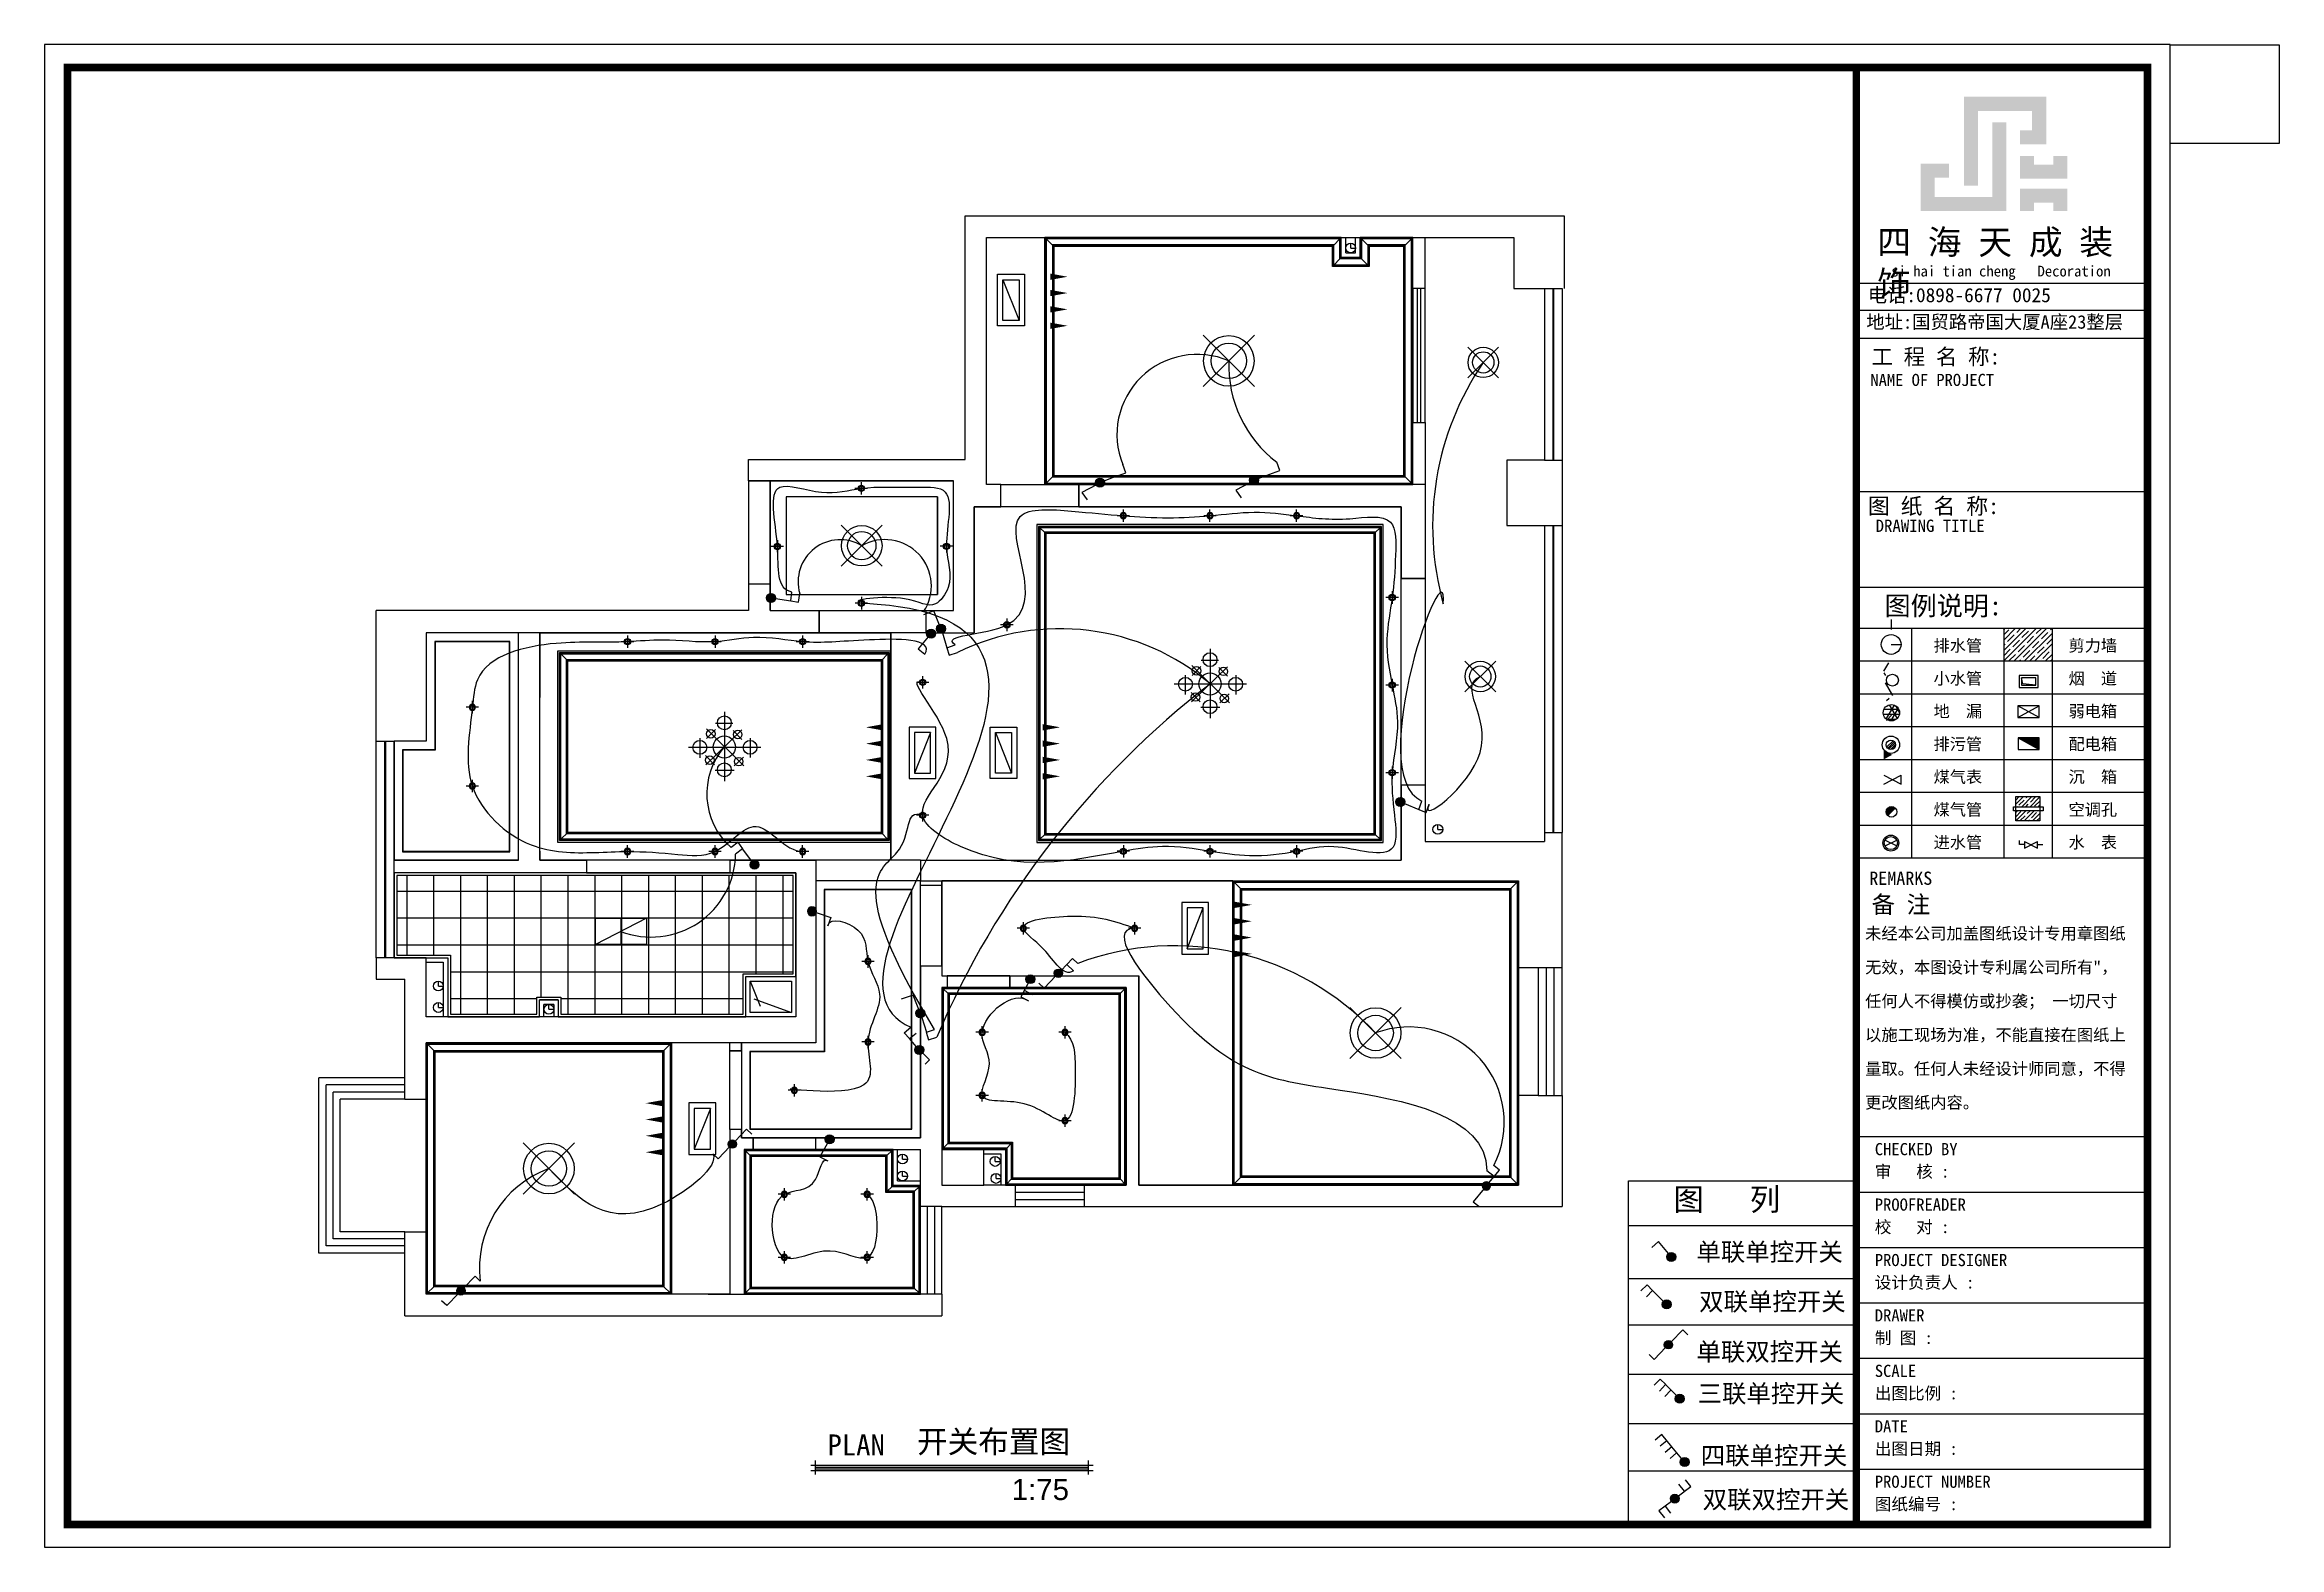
# Model space of a CAD drawing. Header units: millimetres. Extents: x -1705246 to 222838, y -3231245 to 126310.
# Drawn here: x 4027 to 28990, y -45987 to -29196 of the extents above; entities that cross this region are included whole.
import ezdxf

# ---------------------------------------------------------------- set-up
doc = ezdxf.new("R2010")
doc.units = ezdxf.units.MM
for name, color, linetype in [('2', 2, 'Continuous'), ('250', 250, 'Continuous'), ('5', 5, 'Continuous'), ('IFF_FURN', 30, 'Continuous'), ('L-梁', 252, 'Continuous'), ('layer 1', 7, 'Continuous'), ('LAYER3', 80, 'Continuous'), ('LIGHT', 2, 'Continuous'), ('中', 33, 'Continuous'), ('墙体', 7, 'Continuous'), ('天花', 2, 'Continuous'), ('家具内线', 8, 'Continuous'), ('家具外线', 1, 'Continuous')]:
    doc.layers.add(name, color=color, linetype=linetype)
doc.layers.add('灯具', color=61, linetype='Continuous', lineweight=25)
doc.styles.add('80', font='', dxfattribs={"height": 80})
doc.styles.get("Standard").update_dxf_attribs({"font": ''})
doc.styles.add('STYLE1', font='')
doc.styles.add('红三维-宋体', font='')
doc.styles.add('红三维-黑体', font='simhei.ttf')
doc.styles.get('80').set_extended_font_data('SimSun')
doc.styles.get('Standard').set_extended_font_data('SimSun')
doc.styles.get('STYLE1').set_extended_font_data('SimSun')
doc.styles.get('红三维-宋体').set_extended_font_data('SimSun')

msp = doc.modelspace()

# ---------------------------------------------------------------- texts
for s, p in [('单联单控开关', (22478, -42785.9, -100.4)), ('双联单控开关', (22509, -43340.8, -100.4)), ('单联双控开关', (22479.4, -43900.8, -100.4)), ('三联单控开关', (22492.1, -44368.2, -100.4)), ('四联单控开关', (22527.7, -45060.8, -100.4)), ('双联双控开关', (22548.2, -45552.9, -100.4))]:
    msp.add_text(s, height=200).set_placement(p)
at = {"insert": (22222, -41973.4), "char_height": 250, "width": 2812.247, "attachment_point": 1}
msp.add_mtext('{\\fFangSong|b0|i0|c134|p49;图   列}', dxfattribs=at)
at = {"layer": '2', "color": 44, "insert": (12771.7, -44724.9), "char_height": 235.71, "attachment_point": 1}
msp.add_mtext('{\\fSimSun|b0|i0|c134|p2;PLAN}', dxfattribs=at)
at = {"layer": '5', "color": 44, "attachment_point": 3}
for s, insert, char_height in [('{\\fSimSun|b0|i0|c134|p2;开关布置图}', (15481.6, -44680.3), 250.664), ('{\\fArial|b0|i0|c0|p32;1:75}', (15470.1, -45222.9), 235.71)]:
    msp.add_mtext(s, dxfattribs=dict(at, insert=insert, char_height=char_height))

# ---------------------------------------------------------------- blocks, each defined once
blk = doc.blocks.new('gsb')
at = {"layer": 'layer 1', "lineweight": 5}
for points in [[(121892, -236999), (123042, -236999), (123042, -237409), (122782, -237409), (122782, -237709), (123342, -237709), (123342, -236699), (121592, -236699), (121592, -238589), (121892, -238589)], [(122492, -237239), (122192, -237239), (122192, -238829), (120972, -238829), (120972, -238419), (121272, -238419), (121272, -238119), (120672, -238119), (120672, -239129), (122492, -239129)], [(123792, -237959), (123492, -237959), (123492, -238139), (123082, -238139), (123082, -237959), (122782, -237959), (122782, -238439), (123792, -238439)], [(123792, -238649), (122782, -238649), (122782, -239129), (123082, -239129), (123082, -238949), (123492, -238949), (123492, -239129), (123792, -239129)]]:
    blk.add_hatch(color=44, dxfattribs=at).paths.add_polyline_path(points)
blk = doc.blocks.new('A$C54AD448D')
at = {"layer": 'LAYER3'}
for points in [[(-1378, 8524), (-1378, 8401), (-1602, 8524)], [(-2925, 8345), (-3016, 8298), (-3016, 8392)], [(-2894, 7784), (-2973, 7705, -0.197284), (-2990, 7744, -0.670447)]]:
    blk.add_hatch(color=8, dxfattribs=at).paths.add_polyline_path(points)
at = {"color": 1}
blk.add_line((-3304, 15583), (-3304, 240), dxfattribs=at)
at = {"color": 8, "ltscale": 0.1}
for p, q in [((-1753, 9662), (-1737, 9678)), ((-1753, 9552), (-1627, 9678)), ((-1753, 9442), (-1517, 9678)), ((-1753, 9333), (-1408, 9678)), ((-1753, 9607), (-1698, 9662)), ((-1684, 9675), (-1684, 9675)), ((-1643, 9333), (-1298, 9678)), ((-1616, 9634), (-1572, 9678)), ((-1561, 9579), (-1492, 9648)), ((-1479, 9662), (-1479, 9662)), ((-1465, 9675), (-1462, 9678)), ((-1410, 9621), (-1353, 9678)), ((-1273, 9648), (-1273, 9648)), ((-1259, 9662), (-1244, 9677)), ((-1753, 9497), (-1739, 9511)), ((-1753, 9387), (-1684, 9456)), ((-1725, 9525), (-1725, 9525)), ((-1712, 9538), (-1643, 9607)), ((-1671, 9470), (-1671, 9470)), ((-1657, 9483), (-1588, 9552)), ((-1629, 9621), (-1629, 9621)), ((-1616, 9415), (-1616, 9415)), ((-1602, 9429), (-1534, 9497)), ((-1575, 9566), (-1575, 9566)), ((-1547, 9374), (-1479, 9442)), ((-1534, 9333), (-1244, 9622)), ((-1520, 9511), (-1520, 9511)), ((-1506, 9525), (-1438, 9593)), ((-1465, 9456), (-1465, 9456)), ((-1451, 9470), (-1383, 9538)), ((-1424, 9607), (-1424, 9607)), ((-1424, 9333), (-1244, 9513)), ((-1396, 9415), (-1328, 9483)), ((-1369, 9552), (-1369, 9552)), ((-1355, 9566), (-1287, 9634)), ((-1342, 9360), (-1273, 9429)), ((-1314, 9497), (-1314, 9497)), ((-1300, 9511), (-1244, 9568)), ((-1259, 9442), (-1259, 9442)), ((-1246, 9456), (-1244, 9458)), ((-1698, 9333), (-1629, 9401)), ((-1588, 9333), (-1575, 9346)), ((-1561, 9360), (-1561, 9360)), ((-1479, 9333), (-1424, 9387)), ((-1410, 9401), (-1410, 9401)), ((-1369, 9333), (-1369, 9333)), ((-1355, 9346), (-1355, 9346)), ((-1314, 9333), (-1244, 9403)), ((-1259, 9333), (-1244, 9348)), ((-1626, 7825), (-1546, 7905)), ((-1626, 7869), (-1590, 7905)), ((-1604, 7803), (-1604, 7803)), ((-1593, 7814), (-1538, 7869)), ((-1563, 7799), (-1458, 7905)), ((-1527, 7880), (-1527, 7880)), ((-1520, 7799), (-1494, 7825)), ((-1516, 7891), (-1502, 7905)), ((-1483, 7836), (-1483, 7836)), ((-1476, 7799), (-1372, 7903)), ((-1472, 7847), (-1417, 7902)), ((-1428, 7803), (-1373, 7858)), ((-1388, 7799), (-1372, 7815)), ((-1626, 7737), (-1607, 7756)), ((-1626, 7649), (-1519, 7756)), ((-1626, 7693), (-1571, 7748)), ((-1582, 7649), (-1527, 7704)), ((-1538, 7649), (-1431, 7756)), ((-1516, 7715), (-1516, 7715)), ((-1505, 7726), (-1475, 7756)), ((-1494, 7649), (-1483, 7660)), ((-1472, 7671), (-1472, 7671)), ((-1461, 7682), (-1406, 7737)), ((-1450, 7649), (-1372, 7727)), ((-1406, 7649), (-1372, 7683)), ((-1395, 7748), (-1395, 7748))]:
    blk.add_line(p, q, dxfattribs=at)
blk.add_lwpolyline([(-240, 15583), (-22136, 15583), (-22136, 240), (-240, 240)], close=True)
blk.add_lwpolyline([(-1626, 7905), (-1372, 7905), (-1372, 7649), (-1626, 7649)], close=True, dxfattribs=at)
at = {"layer": 'IFF_FURN', "color": 8}
for p, q in [((-3304, 13313), (-237, 13313)), ((-2921, 13313), (-240, 13313)), ((-3304, 13026), (-237, 13026)), ((-3304, 12734), (-237, 12734)), ((-3304, 11119), (-240, 11119)), ((-3304, 10112), (-240, 10112)), ((-3304, 9678), (-240, 9678)), ((-2725, 9678), (-2725, 7261)), ((-1753, 9678), (-1753, 7261)), ((-1244, 9678), (-1244, 7261)), ((-3304, 9333), (-240, 9333)), ((-3304, 8987), (-240, 8987)), ((-3304, 8642), (-240, 8642)), ((-3304, 8297), (-240, 8297)), ((-3304, 7951), (-240, 7951)), ((-3304, 7606), (-240, 7606)), ((-3304, 7261), (-240, 7261)), ((-3304, 7261), (-240, 7261)), ((-3304, 4325), (-240, 4325)), ((-3304, 3741), (-240, 3741)), ((-3304, 3158), (-240, 3158)), ((-3304, 2574), (-240, 2574)), ((-3304, 1991), (-240, 1991)), ((-3304, 1407), (-240, 1407)), ((-3304, 823), (-240, 823)), ((-3359, 240), (-240, 240))]:
    blk.add_line(p, q, dxfattribs=at)
at = {"layer": 'IFF_FURN'}
blk.add_lwpolyline([(0, 15823), (-22376, 15823), (-22376, 0), (0, 0)], close=True, dxfattribs=at)
at = {"layer": 'IFF_FURN', "color": 8, "const_width": 79.9}
for points in [[(-22136, 15583), (-22136, 240), (-240, 240), (-240, 15583), (-22136, 15583)], [(-3304, 15583), (-3304, 240)]]:
    blk.add_lwpolyline(points, dxfattribs=at)
at = {"layer": 'L-梁'}
blk.add_lwpolyline([(-1651, 7799), (-1336, 7799), (-1336, 7756), (-1651, 7756)], close=True, dxfattribs=at)
at = {"layer": 'LAYER3', "color": 8}
for p, q in [((-2938, 9769), (-2938, 9665)), ((-2938, 9507), (-2834, 9507)), ((-2966, 9315), (-3017, 9226)), ((-3014, 9210), (-2997, 9182)), ((-3000, 9104), (-2922, 8968)), ((-2985, 8918), (-2959, 8943)), ((-1552, 9094), (-1567, 9155)), ((-1413, 9077), (-1552, 9094)), ((-3017, 8774), (-2852, 8774)), ((-3010, 8825), (-2858, 8825)), ((-2906, 8869), (-2989, 8726)), ((-2988, 8707), (-2934, 8761)), ((-2984, 8722), (-2884, 8722)), ((-2957, 8871), (-2876, 8729)), ((-2865, 8837), (-2940, 8706)), ((-2893, 8863), (-2850, 8788)), ((-1604, 8738), (-1381, 8861)), ((-1381, 8738), (-1604, 8861)), ((-2983, 8428), (-2917, 8494)), ((-2974, 8416), (-2904, 8485)), ((-2961, 8407), (-2895, 8472)), ((-1602, 8524), (-1378, 8401)), ((-2943, 8402), (-2891, 8454)), ((-2914, 8409), (-2898, 8425)), ((-3016, 8037), (-2833, 8130)), ((-3016, 8130), (-2833, 8037)), ((-2973, 7705), (-2894, 7784)), ((-3002, 7385), (-2879, 7448)), ((-3002, 7448), (-2879, 7385)), ((-1588, 7399), (-1588, 7442)), ((-1535, 7399), (-1588, 7399)), ((-1535, 7434), (-1396, 7363)), ((-1535, 7363), (-1396, 7434)), ((-1396, 7399), (-1342, 7399))]:
    blk.add_line(p, q, dxfattribs=at)
for points in [[(-1591, 9053), (-1389, 9053), (-1389, 9179), (-1591, 9179)], [(-1567, 9077), (-1413, 9077), (-1413, 9155), (-1567, 9155)], [(-1604, 8738), (-1381, 8738), (-1381, 8861), (-1604, 8861)], [(-1602, 8401), (-1378, 8401), (-1378, 8524), (-1602, 8524)]]:
    blk.add_lwpolyline(points, close=True, dxfattribs=at)
for points in [[(-2833, 8037), (-2833, 8130)], [(-1535, 7434), (-1535, 7363)], [(-1396, 7363), (-1396, 7434)]]:
    blk.add_lwpolyline(points, dxfattribs=at)
for centre, radius in [((-2938, 9507), 104), ((-2924, 9131), 62.3), ((-2935, 8788), 85.7), ((-2940, 8451), 91.7), ((-2940, 8451), 48.9), ((-2934, 7744), 56.1), ((-2941, 7416), 84.1), ((-2941, 7416), 69.1)]:
    blk.add_circle(centre, radius, dxfattribs=at)
at = {"xscale": 0.4953001720647555, "yscale": 0.4953001720560431, "zscale": 0.4953001720625775}
blk.add_blockref('gsb', (-62396, 132511), dxfattribs=at)
at = {"color": 8}
for s, height, style, p in [('工 程 名 称:', 165.8, '红三维-黑体', (-3145, 12455)), ('NAME OF PROJECT', 127.54, '红三维-宋体', (-3156, 12229)), ('图 纸 名 称:', 168.8, '红三维-黑体', (-3182, 10880)), ('DRAWING TITLE', 129.82, '红三维-宋体', (-3101, 10692)), ('REMARKS', 139.2, '红三维-宋体', (-3168, 6976)), ('备 注', 181, '红三维-黑体', (-3144, 6679)), ('未经本公司加盖图纸设计专用章图纸', 125.7, '红三维-宋体', (-3212, 6401)), ('无效，本图设计专利属公司所有"，', 125.7, '红三维-宋体', (-3212, 6045)), ('任何人不得模仿或抄袭； 一切尺寸', 125.7, '红三维-宋体', (-3212, 5689)), ('以施工现场为准，不能直接在图纸上', 125.7, '红三维-宋体', (-3212, 5333)), ('量取。任何人未经设计师同意，不得', 125.7, '红三维-宋体', (-3212, 4977)), ('更改图纸内容。', 125.7, '红三维-宋体', (-3212, 4621)), ('CHECKED BY', 128.1, '红三维-宋体', (-3110, 4129)), ('审   核 :', 128.1, '红三维-黑体', (-3110, 3893)), ('PROOFREADER', 128.13, '红三维-宋体', (-3110, 3545)), ('校   对 :', 128.1, '红三维-黑体', (-3110, 3309)), ('PROJECT DESIGNER', 128.13, '红三维-宋体', (-3110, 2961)), ('设计负责人 :', 128.1, '红三维-黑体', (-3110, 2725)), ('DRAWER', 128.1, '红三维-宋体', (-3110, 2378)), ('制 图 :', 128.1, '红三维-黑体', (-3110, 2142)), ('SCALE', 128.1, '红三维-宋体', (-3110, 1794)), ('出图比例 :', 128.1, '红三维-黑体', (-3110, 1558)), ('DATE', 128.1, '红三维-宋体', (-3110, 1210)), ('出图日期 :', 128.1, '红三维-黑体', (-3110, 974)), ('PROJECT NUMBER', 128.13, '红三维-宋体', (-3110, 627)), ('图纸编号 :', 128.1, '红三维-黑体', (-3110, 391))]:
    blk.add_text(s, height=height, dxfattribs=dict(at, style=style)).set_placement(p)
at = {"color": 31, "attachment_point": 1}
for s, insert, char_height, width in [('{\\fSimSun|b0|i0|c134|p2;\\C8;电话:0898-6677 0025}', (-3184, 13260), 149.02, 37026.02), ('{\\fSimSun|b0|i0|c134|p2;\\C8;地址:国贸路帝国大厦A座23整层}', (-3199, 12974), 141.57, 35174.72)]:
    blk.add_mtext(s, dxfattribs=dict(at, insert=insert, char_height=char_height, width=width))
at = {"layer": 'layer 1', "color": 44, "lineweight": 5, "attachment_point": 1}
for s, insert, char_height, width in [('{\\fSimHei|b0|i0|c134|p49;\\T1.5;四海天成装饰}', (-3084, 13874), 260.03, 2800.15), ('{\\f@SimHei|b0|i0|c134|p2;\\C44;\\c31385;si hai tian cheng\\fSimHei|b0|i0|c134|p2;   Decoratio\\f@SimHei|b0|i0|c134|p2;n}', (-2936, 13495), 113.157, 2993.33)]:
    blk.add_mtext(s, dxfattribs=dict(at, insert=insert, char_height=char_height, width=width))
at = {"layer": 'LAYER3', "color": 8, "insert": (-3007, 10015), "char_height": 164, "width": 2714.37, "attachment_point": 1, "style": 'STYLE1'}
blk.add_mtext('{\\fFangSong_GB2312|b0|i0|c134|p49;\\H1.228x;图例说明:}', dxfattribs=at)
at = {"layer": '墙体', "color": 76, "char_height": 124.8, "width": 763.42, "attachment_point": 7, "style": '80'}
for s, insert in [('{\\C8;排水管}', (-2491, 9419)), ('{\\C8;剪力墙}', (-1070, 9419)), ('{\\C8;小水管}', (-2491, 9073)), ('{\\C8;烟  道}', (-1070, 9073)), ('{\\C8;地  漏}', (-2491, 8728)), ('{\\C8;弱电箱}', (-1070, 8728)), ('{\\C8;排污管}', (-2491, 8383)), ('{\\C8;配电箱}', (-1070, 8383)), ('{\\C8;煤气表}', (-2491, 8037)), ('{\\C8;沉  箱}', (-1070, 8037)), ('{\\C8;煤气管}', (-2491, 7692)), ('{\\C8;空调孔}', (-1070, 7692)), ('{\\C8;进水管}', (-2491, 7347)), ('{\\C8;水  表}', (-1070, 7347))]:
    blk.add_mtext(s, dxfattribs=dict(at, insert=insert))
blk = doc.blocks.new('A$C650D4CB0')
at = {"layer": '灯具', "color": 4}
for points in [[(44, 500, 0, 0, 0), (44, 0, 0, 88.5, 0), (44, 243, 88.5, 88.5, 0)], [(273, 500, 0, 0, 0), (273, 0, 0, 88.5, 0), (273, 243, 88.5, 88.5, 0)], [(501, 500, 0, 0, 0), (501, 0, 0, 88.5, 0), (501, 243, 88.5, 88.5, 0)], [(729, 500, 0, 0, 0), (729, 0, 0, 88.5, 0), (729, 243, 88.5, 88.5, 0)]]:
    blk.add_lwpolyline(points, format="xyseb", dxfattribs=at)
blk = doc.blocks.new('gb')
at = {"layer": '250', "color": 1}
blk.add_line((-133691, -772030), (-133841, -772410), dxfattribs=at)
for points in [[(-133641, -772460), (-133641, -771980), (-133891, -771980), (-133891, -772460)], [(-133691, -772410), (-133691, -772030), (-133841, -772030), (-133841, -772410)]]:
    blk.add_lwpolyline(points, close=True, dxfattribs=at)
blk = doc.blocks.new('efd')
at = {"layer": '家具内线'}
for p, q in [((-22864, -712460), (-22515, -712806)), ((-22780, -712468), (-22862, -712551)), ((-22779, -712408), (-22616, -712408)), ((-22696, -712304), (-22696, -712950)), ((-23030, -712631), (-22357, -712631)), ((-22926, -712548), (-22926, -712730)), ((-22534, -712472), (-22868, -712796)), ((-22613, -712477), (-22533, -712560)), ((-22455, -712548), (-22455, -712728)), ((-22871, -712711), (-22788, -712796)), ((-22781, -712846), (-22606, -712846)), ((-22604, -712807), (-22519, -712724))]:
    blk.add_line(p, q, dxfattribs=at)
at = {"layer": '家具外线'}
for centre, radius in [((-22822, -712508), 39.8), ((-22696, -712405), 64.5), ((-22925, -712634), 64.5), ((-22696, -712631), 103), ((-22572, -712514), 39.8), ((-22457, -712634), 64.5), ((-22831, -712753), 39.8), ((-22696, -712843), 64.5), ((-22563, -712767), 39.8)]:
    blk.add_circle(centre, radius, dxfattribs=at)
blk = doc.blocks.new('adsdw33434')
at = {"layer": '天花', "color": 1}
for p, q in [((-382, 382), (382, -382)), ((382, 382), (-382, -382))]:
    blk.add_line(p, q, dxfattribs=at)
for radius in [377, 264]:
    blk.add_circle((0, 0), radius, dxfattribs=at)
blk = doc.blocks.new('KHBB')
at = {"color": 1}
blk.add_circle((132665, -152294), 35, dxfattribs=at)
at = {"layer": 'LIGHT', "color": 1, "linetype": 'Continuous'}
for p, q in [((132665, -152194), (132665, -152394)), ((132765, -152294), (132565, -152294))]:
    blk.add_line(p, q, dxfattribs=at)
at = {"layer": 'LIGHT', "linetype": 'Continuous'}
blk.add_circle((132665, -152294), 50, dxfattribs=at)
blk = doc.blocks.new('A$C6D176DAC')
at = {"layer": '中', "linetype": 'Continuous'}
blk.add_hatch(color=256, dxfattribs=at).paths.add_polyline_path([(267, 50, 1), (167, 50, 1)])
for p, q in [((74, 222), (0, 157)), ((185, 88), (74, 222))]:
    blk.add_line(p, q, dxfattribs=at)
blk.add_circle((217, 50), 50, dxfattribs=at)
blk = doc.blocks.new('A$C673F7280')
at = {"layer": '中', "linetype": 'Continuous'}
blk.add_hatch(color=256, dxfattribs=at).paths.add_polyline_path([(337, 50, 1), (237, 50, 1)])
for p, q in [((68, 270), (0, 200)), ((130, 207), (68, 270)), ((128, 207), (61, 136)), ((251, 84), (128, 207))]:
    blk.add_line(p, q, dxfattribs=at)
blk.add_circle((287, 50), 50, dxfattribs=at)
blk = doc.blocks.new('A$C6AFD6C38')
at = {"layer": '中'}
blk.add_hatch(color=256, dxfattribs=at).paths.add_polyline_path([(170, 165, 1), (263, 165, 1)])
at = {"layer": '中', "linetype": 'Continuous'}
for p, q in [((247, 196), (376, 330)), ((376, 330), (433, 274)), ((58, 0), (0, 55)), ((189, 137), (58, 0))]:
    blk.add_line(p, q, dxfattribs=at)
at = {"layer": '中'}
blk.add_circle((217, 165), 46.6, dxfattribs=at)
blk = doc.blocks.new('A$C3C24567B')
at = {"layer": '中', "linetype": 'Continuous'}
blk.add_hatch(color=256, dxfattribs=at).paths.add_polyline_path([(337, 50, 1), (237, 50, 1)])
for p, q in [((68, 270), (0, 200)), ((130, 207), (68, 270)), ((128, 207), (61, 136)), ((188, 145), (121, 73)), ((251, 84), (128, 207))]:
    blk.add_line(p, q, dxfattribs=at)
blk.add_circle((287, 50), 50, dxfattribs=at)
blk = doc.blocks.new('566565765')
at = {"layer": '中', "linetype": 'Continuous'}
for points in [[(3451069, -1364762, 1), (3450969, -1364762, 1)], [(3450969, -1364762, 1), (3451069, -1364762, 1)]]:
    blk.add_hatch(color=256, dxfattribs=at).paths.add_polyline_path(points)
for p, q in [((3450862, -1364604), (3450794, -1364673)), ((3450922, -1364666), (3450854, -1364738)), ((3450983, -1364727), (3450860, -1364604)), ((3450923, -1364667), (3450862, -1364604)), ((3451056, -1364796), (3451178, -1364919)), ((3451117, -1364858), (3451185, -1364786)), ((3451178, -1364919), (3451246, -1364847))]:
    blk.add_line(p, q, dxfattribs=at)
blk.add_circle((3451019, -1364762), 50, dxfattribs=at)
blk.add_circle((3451019, -1364762), 50, dxfattribs=at)

# ---------------------------------------------------------------- hatches: boundary and pattern name
msp.add_hatch(color=256).paths.add_polyline_path([(22396.9, -45033.9, 1), (22296.9, -45033.9, 1)])
at = {"layer": '250'}
h = msp.add_hatch(dxfattribs=at)
h.set_pattern_fill('_USER', color=251, scale=300, style=0, double=1, pattern_type=0)
h.set_pattern_definition([(0, (10174.9, -39254.66), (0, 300), []), (90, (10174.9, -39254.66), (-300, 2e-14), [])])
h.paths.add_polyline_path([(12389.9, -38479.7), (11679.9, -38479.7), (10079.9, -38479.7), (7959.9, -38479.7), (7959.9, -39369.7), (8289.9, -39369.7), (8559.9, -39369.7), (8559.9, -40029.7), (9319.9, -40029.7), (9524.9, -40029.7), (9524.9, -39839.7), (9794.9, -39839.7), (9794.9, -40029.7), (11829.9, -40029.7), (11829.9, -39579.7), (12389.9, -39579.7)])
at = {"layer": '中', "linetype": 'Continuous'}
for points in [[(15795.1, -34135, 1), (15835.9, -34043.6, 1)], [(17514.9, -34109.7, 1), (17555.6, -34018.3, 1)], [(13748.6, -40428.6, 1), (13848.6, -40428.6, 1)]]:
    msp.add_hatch(color=256, dxfattribs=at).paths.add_polyline_path(points)

# ---------------------------------------------------------------- linework, layer by layer
for p, q in [((13727.6, -39815.2), (13594.9, -39863.1)), ((13824.4, -40062.8), (13727.6, -39815.2)), ((21721.3, -41892.4), (24264.7, -41892.4)), ((21721.3, -45732.3), (21721.3, -41892.4)), ((21721.3, -42392.4), (24264.7, -42392.4)), ((24264.7, -42986.1), (21721.3, -42986.1)), ((24264.7, -43506.1), (21721.3, -43506.1)), ((24264.7, -44056.1), (21721.3, -44056.1)), ((24264.7, -44606.1), (21721.3, -44606.1)), ((22093, -44726.8), (22019, -44789.8)), ((22148.5, -44795.2), (22074.5, -44858.2)), ((22204, -44863.6), (22093, -44726.8)), ((22202.8, -44862.8), (22129.1, -44928.1)), ((22257.1, -44930.4), (22183.5, -44995.7)), ((22313.9, -44996.3), (22202.8, -44862.8)), ((24264.7, -45136.1), (21721.3, -45136.1))]:
    msp.add_line(p, q)
msp.add_circle((22346.9, -45033.9), 50)
at = {"layer": '250', "color": 0}
for p, q in [((14309.9, -33829.7), (14309.9, -31109.7)), ((14309.9, -31109.7), (20999.9, -31109.7)), ((20999.9, -31109.7), (20999.9, -31919.7)), ((14549.9, -34109.7), (14549.9, -31349.7)), ((14549.9, -31349.7), (20439.9, -31349.7)), ((18616.5, -31468.5), (18616.5, -31413.5)), ((18616.5, -31468.5), (18616.5, -31413.5)), ((19309.9, -31919.7), (19309.9, -31349.7)), ((19449.9, -31919.7), (19449.9, -31349.7)), ((20439.9, -31349.7), (20439.9, -31919.7)), ((18616.5, -31468.5), (18671.5, -31468.5)), ((18616.5, -31468.5), (18671.5, -31468.5)), ((20439.9, -31919.7), (20779.9, -31919.7)), ((20779.9, -31919.7), (20979.9, -31919.7)), ((19309.9, -34109.7), (19309.9, -33419.9)), ((19449.9, -33419.9), (19449.9, -35159.7)), ((11889.9, -33829.7), (14309.9, -33829.7)), ((11889.9, -34069.7), (11889.9, -33829.7)), ((20779.9, -33839.7), (20359.9, -33839.7)), ((20359.9, -33839.7), (20359.9, -34569.7)), ((20779.9, -33839.7), (20979.9, -33839.7)), ((20979.9, -33839.7), (20979.9, -34569.7)), ((11889.9, -34069.7), (12129.9, -34069.7)), ((12129.9, -34069.7), (14179.9, -34069.7)), ((14709.9, -34109.7), (14549.9, -34109.7)), ((14709.9, -34359.7), (14709.9, -34109.7)), ((15579.9, -34359.7), (15579.9, -34109.7)), ((19449.9, -34109.7), (19449.9, -35159.7)), ((14409.9, -34359.7), (14709.9, -34359.7)), ((19179.9, -34359.7), (19179.9, -35159.7)), ((20359.9, -34569.7), (20779.9, -34569.7)), ((20779.9, -34569.7), (20979.9, -34569.7)), ((19449.9, -35159.7), (19179.9, -35159.7)), ((11889.9, -35219.7), (12129.9, -35219.7)), ((11889.9, -35219.7), (11889.9, -35519.7)), ((12129.9, -35519.7), (12129.9, -35219.7)), ((7729.9, -36979.7), (7729.9, -35519.7)), ((11889.9, -35519.7), (7729.9, -35519.7)), ((12129.9, -35519.7), (12679.9, -35519.7)), ((8289.9, -35769.7), (8289.9, -36979.7)), ((7729.9, -36979.7), (7929.9, -36979.7)), ((8289.9, -36979.7), (7929.9, -36979.7)), ((19449.9, -37469.7), (19179.9, -37469.7)), ((19179.9, -37469.7), (19179.9, -38309.7)), ((19449.9, -37469.7), (19449.9, -38099.7)), ((19589.9, -37964.7), (19589.9, -37909.7)), ((19449.9, -38099.7), (20779.9, -38099.7)), ((19589.9, -37964.7), (19644.9, -37964.7)), ((20779.9, -37999.7), (20979.9, -37999.7)), ((20979.9, -39509.7), (20979.9, -37999.7)), ((20489.9, -39509.7), (20489.9, -38539.7)), ((7929.9, -39399.7), (7729.9, -39399.7)), ((7729.9, -39399.7), (7729.9, -39639.7)), ((8289.9, -39399.7), (7929.9, -39399.7)), ((8289.9, -40059.7), (8289.9, -39399.7)), ((8289.9, -39399.7), (8529.9, -39399.7)), ((8529.9, -39399.7), (8529.9, -40059.7)), ((7729.9, -39639.7), (8049.9, -39639.7)), ((8049.9, -40979.7), (8049.9, -39639.7)), ((8289.9, -39449.7), (8479.9, -39449.7)), ((8424.9, -39714.7), (8424.9, -39659.7)), ((8479.9, -39449.7), (8479.9, -40059.7)), ((20489.9, -39509.7), (20709.9, -39509.7)), ((20689.9, -39509.7), (20979.9, -39509.7)), ((8424.9, -39714.7), (8479.9, -39714.7)), ((8424.9, -39954.7), (8424.9, -39899.7)), ((9554.9, -40059.7), (9554.9, -39869.7)), ((9319.9, -40059.7), (8289.9, -40059.7)), ((8424.9, -39954.7), (8479.9, -39954.7)), ((8289.9, -40979.7), (8289.9, -40349.7)), ((8049.9, -40979.7), (8289.9, -40979.7)), ((20489.9, -41939.7), (20489.9, -40939.7)), ((20709.9, -40939.7), (20489.9, -40939.7)), ((20709.9, -40939.7), (20979.9, -40939.7)), ((20979.9, -40939.7), (20979.9, -42179.7)), ((8049.9, -43399.7), (8049.9, -42459.7)), ((8049.9, -42459.7), (8289.9, -42459.7)), ((8289.9, -43159.7), (8289.9, -42459.7)), ((11679.9, -43159.7), (8289.9, -43159.7)), ((11439.9, -43159.7), (13809.9, -43159.7)), ((14049.9, -43159.7), (13809.9, -43159.7)), ((14049.9, -43159.7), (14049.9, -43399.7)), ((8049.9, -43399.7), (14049.9, -43399.7))]:
    msp.add_line(p, q, dxfattribs=at)
at = {"layer": '250', "color": 2}
for p, q in [((15199.9, -34109.7), (15199.9, -31349.7)), ((19449.9, -31919.7), (19309.9, -31919.7)), ((19359.9, -31919.7), (19359.9, -33419.9)), ((19399.9, -33419.9), (19399.9, -31919.7)), ((7729.9, -39399.7), (7729.9, -36979.7)), ((7929.9, -39399.7), (7929.9, -36979.7)), ((20799.9, -39509.7), (20799.9, -40939.7)), ((20889.9, -40939.7), (20889.9, -39509.7)), ((8049.9, -40739.7), (7089.9, -40739.7)), ((7089.9, -42699.7), (7089.9, -40739.7)), ((8049.9, -40819.7), (7169.9, -40819.7)), ((7169.9, -42619.7), (7169.9, -40819.7)), ((8049.9, -40899.7), (7249.9, -40899.7)), ((7249.9, -42539.7), (7249.9, -40899.7)), ((8049.9, -40979.7), (7329.9, -40979.7)), ((7329.9, -42459.7), (7329.9, -40979.7)), ((8049.9, -42619.7), (7169.9, -42619.7)), ((8049.9, -42539.7), (7249.9, -42539.7)), ((8049.9, -42459.7), (7329.9, -42459.7)), ((8049.9, -42699.7), (7089.9, -42699.7))]:
    msp.add_line(p, q, dxfattribs=at)
at = {"layer": '250', "color": 251}
for p, q in [((15299.9, -31449.7), (15199.9, -31349.7)), ((18411.5, -31449.7), (18511.5, -31349.7)), ((18821.5, -31449.7), (18721.5, -31349.7)), ((19209.9, -31449.7), (19309.9, -31349.7)), ((18511.5, -31573.5), (18411.5, -31673.5)), ((18721.5, -31573.5), (18821.5, -31673.5)), ((14179.9, -35519.7), (14179.9, -34069.7)), ((15199.9, -34109.7), (15299.9, -34009.7)), ((19449.9, -34109.7), (15579.9, -34109.7)), ((19209.9, -34009.7), (19309.9, -34109.7)), ((13999.9, -34249.7), (13999.9, -35339.7)), ((14409.9, -35769.7), (14409.9, -34359.7)), ((14409.9, -35769.7), (14409.9, -34359.7)), ((15579.9, -34359.7), (19179.9, -34359.7)), ((15209.9, -34659.7), (15129.9, -34579.7)), ((18879.9, -34659.7), (18959.9, -34579.7)), ((12679.9, -35519.7), (12679.9, -35769.7)), ((13869.9, -35519.7), (13869.9, -35769.7)), ((13869.9, -35519.7), (14179.9, -35519.7)), ((9559.9, -35769.7), (8289.9, -35769.7)), ((9319.9, -38209.7), (9319.9, -35769.7)), ((12679.9, -35769.7), (9559.9, -35769.7)), ((9559.9, -35769.7), (9559.9, -36489.7)), ((13479.9, -38309.7), (13479.9, -35769.7)), ((13869.9, -35769.7), (14409.9, -35769.7)), ((9759.9, -38109.7), (9759.9, -35969.7)), ((9759.9, -35969.7), (13479.9, -35969.7)), ((9869.9, -36079.7), (9789.9, -35999.7)), ((13369.9, -36079.7), (13449.9, -35999.7)), ((13479.9, -38109.7), (9759.9, -38109.7)), ((9794.9, -38074.7), (9789.9, -38079.7)), ((9869.9, -37999.7), (9794.9, -38074.7)), ((13369.9, -37999.7), (13449.9, -38079.7)), ((15209.9, -38009.7), (15129.9, -38089.7)), ((18879.9, -38009.7), (18959.9, -38089.7)), ((9319.9, -38309.7), (7929.9, -38309.7)), ((9559.9, -38209.7), (9559.9, -38309.7)), ((9559.9, -38309.7), (10079.9, -38309.7)), ((10079.9, -38309.7), (10079.9, -38449.7)), ((11679.9, -38309.7), (11679.9, -38449.7)), ((11679.9, -38309.7), (12639.9, -38309.7)), ((12639.9, -38309.7), (12639.9, -40349.7)), ((13809.9, -38309.7), (12639.9, -38309.7)), ((13809.9, -38309.7), (19179.9, -38309.7)), ((13809.9, -38309.7), (13809.9, -38539.7)), ((10079.9, -38449.7), (7929.9, -38449.7)), ((10079.9, -38449.7), (11679.9, -38449.7)), ((11679.9, -38449.7), (12419.9, -38449.7)), ((12419.9, -38449.7), (12419.9, -40059.7)), ((13809.9, -38539.7), (12639.9, -38539.7)), ((13809.9, -38539.7), (20489.9, -38539.7)), ((13809.9, -38589.7), (13809.9, -38539.7)), ((13809.9, -38589.7), (14049.9, -38589.7)), ((13809.9, -39489.7), (13809.9, -38589.7)), ((14049.9, -38589.7), (14049.9, -38539.7)), ((14049.9, -39489.7), (14049.9, -38589.7)), ((17299.9, -41939.7), (17299.9, -38539.7)), ((17399.9, -38639.7), (17299.9, -38539.7)), ((20389.9, -38639.7), (20489.9, -38539.7)), ((11859.9, -40059.7), (11859.9, -39609.7)), ((11859.9, -39609.7), (12419.9, -39609.7)), ((11909.9, -39659.7), (12019.5, -39939.8)), ((13809.9, -39489.7), (14049.9, -39489.7)), ((13809.9, -39489.7), (13809.9, -41409.7)), ((14049.9, -39489.7), (14049.9, -39599.7)), ((14049.9, -39599.7), (14109.9, -39599.7)), ((14109.9, -39599.7), (14109.9, -39729.7)), ((14809.9, -39599.7), (15429.9, -39599.7)), ((14809.9, -39599.7), (14809.9, -39729.7)), ((15429.9, -39599.7), (16249.9, -39599.7)), ((16249.9, -39599.7), (16249.9, -41939.7)), ((20489.9, -39509.7), (20489.9, -40939.7)), ((9764.9, -39869.7), (9554.9, -39869.7)), ((9714.9, -39919.7), (9604.9, -39919.7)), ((9604.9, -40059.7), (9604.9, -39919.7)), ((9659.9, -39974.7), (9659.9, -39919.7)), ((9714.9, -39919.7), (9714.9, -40059.7)), ((9764.9, -39869.7), (9764.9, -40059.7)), ((11949.9, -39859.7), (12369.9, -40009.7)), ((14049.9, -39729.7), (14049.9, -41939.7)), ((14049.9, -39729.7), (14109.9, -39729.7)), ((14129.9, -39809.7), (14049.9, -39729.7)), ((15429.9, -39729.7), (14809.9, -39729.7)), ((15429.9, -39729.7), (16109.9, -39729.7)), ((16029.9, -39809.7), (16109.9, -39729.7)), ((16109.9, -39729.7), (16109.9, -41939.7)), ((12419.9, -40059.7), (9319.9, -40059.7)), ((9659.9, -39974.7), (9714.9, -39974.7)), ((12639.9, -40349.7), (8289.9, -40349.7)), ((8289.9, -40349.7), (8389.9, -40449.7)), ((10929.9, -40449.7), (11029.9, -40349.7)), ((11029.9, -40349.7), (11029.9, -43159.7)), ((11679.9, -40439.7), (11679.9, -40349.7)), ((11809.9, -40439.7), (11809.9, -40349.7)), ((11809.9, -40439.7), (11679.9, -40439.7)), ((8289.9, -42459.7), (8289.9, -40979.7)), ((11679.9, -41319.7), (11679.9, -43159.7)), ((11809.9, -41409.7), (11809.9, -41319.7)), ((11939.9, -41409.7), (11809.9, -41409.7)), ((11939.9, -41539.7), (11939.9, -41409.7)), ((13809.9, -41409.7), (12639.9, -41409.7)), ((12639.9, -41539.7), (12639.9, -41409.7)), ((11939.9, -41539.7), (11839.9, -41539.7)), ((11839.9, -41539.7), (11839.9, -43159.7)), ((11919.9, -41619.7), (11839.9, -41539.7)), ((12639.9, -41539.7), (13809.9, -41539.7)), ((13424.8, -41619.7), (13504.8, -41539.7)), ((13504.8, -41943.4), (13504.8, -41539.7)), ((13554.8, -41893.4), (13554.8, -41539.7)), ((13609.8, -41648.4), (13609.8, -41593.4)), ((13609.8, -41648.4), (13664.8, -41648.4)), ((13809.9, -42179.7), (13809.9, -41539.7)), ((14129.9, -41459.7), (14049.9, -41539.7)), ((14519.9, -41539.7), (14049.9, -41539.7)), ((14519.9, -41939.7), (14519.9, -41539.7)), ((14519.9, -41539.7), (14759.9, -41539.7)), ((14519.9, -41589.7), (14709.9, -41589.7)), ((14644.9, -41674.7), (14644.9, -41619.7)), ((14644.9, -41674.7), (14699.9, -41674.7)), ((14709.9, -41589.7), (14709.9, -41939.7)), ((14759.9, -41539.7), (14839.9, -41459.7)), ((14759.9, -41539.7), (14759.9, -41939.7)), ((13554.8, -41893.4), (13809.9, -41893.4)), ((13609.8, -41838.4), (13609.8, -41783.4)), ((13609.8, -41838.4), (13664.8, -41838.4)), ((14654.9, -41864.7), (14654.9, -41809.7)), ((14654.9, -41864.7), (14709.9, -41864.7)), ((14839.9, -41859.7), (14759.9, -41939.7)), ((16029.9, -41859.7), (16109.9, -41939.7)), ((17399.9, -41839.7), (17299.9, -41939.7)), ((20389.9, -41839.7), (20489.9, -41939.7)), ((13504.8, -41943.4), (13424.8, -42023.4)), ((13504.8, -41943.4), (13809.9, -41943.4)), ((13729.9, -42023.4), (13809.9, -41943.4)), ((13809.9, -43159.7), (13809.9, -42179.7)), ((14049.9, -42179.7), (13809.9, -42179.7)), ((13889.9, -43159.7), (13889.9, -42179.7)), ((13969.9, -43159.7), (13969.9, -42179.7)), ((14049.9, -41939.7), (14519.9, -41939.7)), ((14049.9, -43159.7), (14049.9, -42179.7)), ((14049.9, -42179.7), (14869.9, -42179.7)), ((14869.9, -41939.7), (14519.9, -41939.7)), ((14869.9, -41939.7), (14869.9, -42179.7)), ((14869.9, -41939.7), (15639.9, -41939.7)), ((14869.9, -42019.7), (15639.9, -42019.7)), ((14869.9, -42099.7), (15639.9, -42099.7)), ((14869.9, -42179.7), (15639.9, -42179.7)), ((16109.9, -41939.7), (15639.9, -41939.7)), ((15639.9, -41939.7), (15639.9, -42179.7)), ((15639.9, -42179.7), (20979.9, -42179.7)), ((16249.9, -41939.7), (20489.9, -41939.7)), ((8389.9, -43059.7), (8289.9, -43159.7)), ((11029.9, -43159.7), (10929.9, -43059.7)), ((11919.9, -43079.7), (11839.9, -43159.7)), ((13729.9, -43079.7), (13809.9, -43159.7))]:
    msp.add_line(p, q, dxfattribs=at)
at = {"layer": '250', "color": 1}
for p, q in [((18511.5, -31573.5), (18511.5, -31349.7)), ((18561.5, -31523.5), (18561.5, -31349.7)), ((18671.5, -31523.5), (18671.5, -31349.7)), ((18721.5, -31573.5), (18721.5, -31349.7)), ((18511.5, -31573.5), (18721.5, -31573.5)), ((18561.5, -31523.5), (18671.5, -31523.5)), ((19309.9, -31919.7), (19309.9, -33419.9)), ((19449.9, -33419.9), (19449.9, -31919.7)), ((20779.9, -31919.7), (20779.9, -33839.7)), ((20979.9, -31919.7), (20979.9, -33839.7)), ((19309.9, -33419.9), (19449.9, -33419.9)), ((15861.7, -34070.2), (15614.6, -34201)), ((17581.5, -34044.9), (17334.4, -34175.7)), ((17334.4, -34175.7), (17393.4, -34258.2)), ((15614.6, -34201), (15673.6, -34283.5)), ((19179.9, -38309.7), (19179.9, -34359.7)), ((20779.9, -34569.7), (20779.9, -38099.7)), ((20979.9, -34569.7), (20979.9, -37999.7)), ((13958, -35522.1), (13844.8, -35566.4)), ((14054.9, -35769.7), (13958, -35522.1)), ((10749.1, -38958), (10179, -39249.6)), ((15445.7, -39474.2), (15519.6, -39546.2)), ((20709.9, -39509.7), (20709.9, -40939.7)), ((20979.9, -40939.7), (20979.9, -39509.7)), ((14970.8, -39762.2), (15057.4, -39809.7)), ((20217.8, -41843.1), (20137.8, -41778))]:
    msp.add_line(p, q, dxfattribs=at)
at = {"layer": '250', "color": 0}
msp.add_lwpolyline([(27771.2, -29196.4), (28989.9, -29196.4), (28989.9, -30299.7), (27771.2, -30299.7)], close=True, dxfattribs=at)
at = {"layer": '250', "color": 251}
for points in [[(19309.9, -33419.9), (19309.9, -31919.7), (19309.9, -31349.7), (18721.5, -31349.7), (18721.5, -31573.5), (18511.5, -31573.5), (18511.5, -31349.7), (15199.9, -31349.7), (15199.9, -34109.7), (15579.9, -34109.7), (19309.9, -34109.7)], [(19299.9, -33419.9), (19299.9, -31919.7), (19299.9, -31359.7), (18731.5, -31359.7), (18731.5, -31583.5), (18501.5, -31583.5), (18501.5, -31359.7), (15209.9, -31359.7), (15209.9, -34099.7), (15579.9, -34099.7), (19299.9, -34099.7)], [(19294.9, -33419.9), (19294.9, -31919.7), (19294.9, -31364.7), (18736.5, -31364.7), (18736.5, -31588.5), (18496.5, -31588.5), (18496.5, -31364.7), (15214.9, -31364.7), (15214.9, -34094.7), (15579.9, -34094.7), (19294.9, -34094.7)], [(19224.9, -33419.9), (19224.9, -31919.7), (19224.9, -31434.7), (18806.5, -31434.7), (18806.5, -31658.5), (18426.5, -31658.5), (18426.5, -31434.7), (15284.9, -31434.7), (15284.9, -34024.7), (15579.9, -34024.7), (19224.9, -34024.7)], [(19219.9, -33419.9), (19219.9, -31919.7), (19219.9, -31439.7), (18811.5, -31439.7), (18811.5, -31663.5), (18421.5, -31663.5), (18421.5, -31439.7), (15289.9, -31439.7), (15289.9, -34019.7), (15579.9, -34019.7), (19219.9, -34019.7)], [(19209.9, -33419.9), (19209.9, -31919.7), (19209.9, -31449.7), (18821.5, -31449.7), (18821.5, -31673.5), (18411.5, -31673.5), (18411.5, -31449.7), (15299.9, -31449.7), (15299.9, -34009.7), (15579.9, -34009.7), (19209.9, -34009.7)], [(11889.9, -34069.7), (11889.9, -35219.7), (12129.9, -35219.7), (12129.9, -34069.7)], [(12129.9, -35519.7), (14179.9, -35519.7), (14179.9, -34069.7), (12129.9, -34069.7)], [(14709.9, -34109.7), (15579.9, -34109.7), (15579.9, -34359.7), (14709.9, -34359.7)], [(12309.9, -35339.7), (13999.9, -35339.7), (13999.9, -34249.7), (12309.9, -34249.7)], [(15109.9, -38109.7), (18979.9, -38109.7), (18979.9, -34559.7), (15109.9, -34559.7)], [(15129.9, -38089.7), (18959.9, -38089.7), (18959.9, -34579.7), (15129.9, -34579.7)], [(15139.9, -38079.7), (18949.9, -38079.7), (18949.9, -34589.7), (15139.9, -34589.7)], [(15144.9, -38074.7), (18944.9, -38074.7), (18944.9, -34594.7), (15144.9, -34594.7)], [(15194.9, -38024.7), (18894.9, -38024.7), (18894.9, -34644.7), (15194.9, -34644.7)], [(15199.9, -38019.7), (18889.9, -38019.7), (18889.9, -34649.7), (15199.9, -34649.7)], [(15209.9, -38009.7), (18879.9, -38009.7), (18879.9, -34659.7), (15209.9, -34659.7)], [(19179.9, -37469.7), (19179.9, -35159.7), (19449.9, -35159.7), (19449.9, -37469.7)], [(13869.9, -35769.7), (12679.9, -35769.7), (12679.9, -35519.7), (13869.9, -35519.7)], [(9319.9, -35769.7), (8289.9, -35769.7), (8289.9, -36979.7), (7929.9, -36979.7), (7929.9, -38309.7), (9319.9, -38309.7), (9319.9, -38209.7)], [(9224.9, -35864.7), (8384.9, -35864.7), (8384.9, -37074.7), (8024.9, -37074.7), (8024.9, -38214.7), (9224.9, -38214.7)], [(9219.9, -35869.7), (8389.9, -35869.7), (8389.9, -37079.7), (8029.9, -37079.7), (8029.9, -38209.7), (9219.9, -38209.7)], [(9559.9, -35769.7), (13479.9, -35769.7), (13479.9, -38309.7), (9559.9, -38309.7)], [(13479.9, -38109.7), (9759.9, -38109.7), (9759.9, -35969.7), (13479.9, -35969.7)], [(13459.9, -38089.7), (9779.9, -38089.7), (9779.9, -35989.7), (13459.9, -35989.7)], [(13449.9, -38079.7), (9789.9, -38079.7), (9789.9, -35999.7), (13449.9, -35999.7)], [(13444.9, -38074.7), (9794.9, -38074.7), (9794.9, -36004.7), (13444.9, -36004.7)], [(13384.9, -38014.7), (9854.9, -38014.7), (9854.9, -36064.7), (13384.9, -36064.7)], [(13379.9, -38009.7), (9859.9, -38009.7), (9859.9, -36069.7), (13379.9, -36069.7)], [(13369.9, -37999.7), (9869.9, -37999.7), (9869.9, -36079.7), (13369.9, -36079.7)], [(12419.9, -38449.7), (11679.9, -38449.7), (10079.9, -38449.7), (7929.9, -38449.7), (7929.9, -39399.7), (8289.9, -39399.7), (8529.9, -39399.7), (8529.9, -40059.7), (9319.9, -40059.7), (9554.9, -40059.7), (9554.9, -39869.7), (9764.9, -39869.7), (9764.9, -40059.7), (11859.9, -40059.7), (11859.9, -39609.7), (12419.9, -39609.7)], [(12389.9, -38479.7), (11679.9, -38479.7), (10079.9, -38479.7), (7959.9, -38479.7), (7959.9, -39369.7), (8289.9, -39369.7), (8559.9, -39369.7), (8559.9, -40029.7), (9319.9, -40029.7), (9524.9, -40029.7), (9524.9, -39839.7), (9794.9, -39839.7), (9794.9, -40029.7), (11829.9, -40029.7), (11829.9, -39579.7), (12389.9, -39579.7)], [(13809.9, -39489.7), (13809.9, -38589.7), (13809.9, -38539.7), (12639.9, -38539.7), (12639.9, -40349.7), (11809.9, -40349.7), (11809.9, -40439.7), (11809.9, -41319.7), (11809.9, -41409.7), (11939.9, -41409.7), (12639.9, -41409.7), (13809.9, -41409.7)], [(13714.9, -39489.7), (13714.9, -38634.7), (12734.9, -38634.7), (12734.9, -40444.7), (11904.9, -40444.7), (11904.9, -41314.7), (11939.9, -41314.7), (12639.9, -41314.7), (13714.9, -41314.7)], [(13709.9, -39489.7), (13709.9, -38639.7), (12739.9, -38639.7), (12739.9, -40449.7), (11909.9, -40449.7), (11909.9, -41309.7), (11939.9, -41309.7), (12639.9, -41309.7), (13709.9, -41309.7)], [(17299.9, -38539.7), (20489.9, -38539.7), (20489.9, -41939.7), (17299.9, -41939.7)], [(17309.9, -38549.7), (20479.9, -38549.7), (20479.9, -41929.7), (17309.9, -41929.7)], [(17314.9, -38554.7), (20474.9, -38554.7), (20474.9, -41924.7), (17314.9, -41924.7)], [(17384.9, -38624.7), (20404.9, -38624.7), (20404.9, -41854.7), (17384.9, -41854.7)], [(17389.9, -38629.7), (20399.9, -38629.7), (20399.9, -41849.7), (17389.9, -41849.7)], [(17399.9, -38639.7), (20389.9, -38639.7), (20389.9, -41839.7), (17399.9, -41839.7)], [(11859.9, -40059.7), (11859.9, -39609.7), (12419.9, -39609.7), (12419.9, -40059.7)], [(11909.9, -40009.7), (11909.9, -39659.7), (12369.9, -39659.7), (12369.9, -40009.7)], [(14109.9, -39729.7), (14809.9, -39729.7), (14809.9, -39599.7), (14109.9, -39599.7)], [(16109.9, -39729.7), (15429.9, -39729.7), (14809.9, -39729.7), (14109.9, -39729.7), (14049.9, -39729.7), (14049.9, -41539.7), (14519.9, -41539.7), (14759.9, -41539.7), (14759.9, -41939.7), (14869.9, -41939.7), (15639.9, -41939.7), (16109.9, -41939.7)], [(16099.9, -39739.7), (15429.9, -39739.7), (14809.9, -39739.7), (14109.9, -39739.7), (14059.9, -39739.7), (14059.9, -41529.7), (14519.9, -41529.7), (14769.9, -41529.7), (14769.9, -41929.7), (14869.9, -41929.7), (15639.9, -41929.7), (16099.9, -41929.7)], [(16094.9, -39744.7), (15429.9, -39744.7), (14809.9, -39744.7), (14109.9, -39744.7), (14064.9, -39744.7), (14064.9, -41524.7), (14519.9, -41524.7), (14774.9, -41524.7), (14774.9, -41924.7), (14869.9, -41924.7), (15639.9, -41924.7), (16094.9, -41924.7)], [(16044.9, -39794.7), (15429.9, -39794.7), (14809.9, -39794.7), (14114.9, -39794.7), (14114.9, -41474.7), (14519.9, -41474.7), (14824.9, -41474.7), (14824.9, -41874.7), (14869.9, -41874.7), (15639.9, -41874.7), (16044.9, -41874.7)], [(16039.9, -39799.7), (15429.9, -39799.7), (14809.9, -39799.7), (14119.9, -39799.7), (14119.9, -41469.7), (14519.9, -41469.7), (14829.9, -41469.7), (14829.9, -41869.7), (14869.9, -41869.7), (15639.9, -41869.7), (16039.9, -41869.7)], [(16029.9, -39809.7), (15429.9, -39809.7), (14809.9, -39809.7), (14129.9, -39809.7), (14129.9, -41459.7), (14519.9, -41459.7), (14839.9, -41459.7), (14839.9, -41859.7), (14869.9, -41859.7), (15639.9, -41859.7), (16029.9, -41859.7)], [(11029.9, -43159.7), (8289.9, -43159.7), (8289.9, -40349.7), (11029.9, -40349.7)], [(11019.9, -43149.7), (8299.9, -43149.7), (8299.9, -40359.7), (11019.9, -40359.7)], [(11014.9, -43144.7), (8304.9, -43144.7), (8304.9, -40364.7), (11014.9, -40364.7)], [(10944.9, -43074.7), (8374.9, -43074.7), (8374.9, -40434.7), (10944.9, -40434.7)], [(10939.9, -43069.7), (8379.9, -43069.7), (8379.9, -40439.7), (10939.9, -40439.7)], [(10929.9, -43059.7), (8389.9, -43059.7), (8389.9, -40449.7), (10929.9, -40449.7)], [(11809.9, -41319.7), (11679.9, -41319.7), (11679.9, -40439.7), (11809.9, -40439.7)], [(11939.9, -41539.7), (12639.9, -41539.7), (12639.9, -41409.7), (11939.9, -41409.7)], [(13809.9, -42179.7), (13809.9, -41943.4), (13504.8, -41943.4), (13504.8, -41539.7), (12639.9, -41539.7), (11939.9, -41539.7), (11839.9, -41539.7), (11839.9, -43159.7), (13809.9, -43159.7)], [(13799.9, -42179.7), (13799.9, -41953.4), (13494.8, -41953.4), (13494.8, -41549.7), (12639.9, -41549.7), (11939.9, -41549.7), (11849.9, -41549.7), (11849.9, -43149.7), (13799.9, -43149.7)], [(13794.9, -42179.7), (13794.9, -41958.4), (13489.8, -41958.4), (13489.8, -41554.7), (12639.9, -41554.7), (11939.9, -41554.7), (11854.9, -41554.7), (11854.9, -43144.7), (13794.9, -43144.7)], [(13744.9, -42179.7), (13744.9, -42008.4), (13439.8, -42008.4), (13439.8, -41604.7), (12639.9, -41604.7), (11939.9, -41604.7), (11904.9, -41604.7), (11904.9, -43094.7), (13744.9, -43094.7)], [(13739.9, -42179.7), (13739.9, -42013.4), (13434.8, -42013.4), (13434.8, -41609.7), (12639.9, -41609.7), (11939.9, -41609.7), (11909.9, -41609.7), (11909.9, -43089.7), (13739.9, -43089.7)], [(13729.9, -42179.7), (13729.9, -42023.4), (13424.8, -42023.4), (13424.8, -41619.7), (12639.9, -41619.7), (11939.9, -41619.7), (11919.9, -41619.7), (11919.9, -43079.7), (13729.9, -43079.7)]]:
    msp.add_lwpolyline(points, close=True, dxfattribs=at)
at = {"layer": '250', "color": 2, "const_width": 25}
for points in [[(20879.9, -31919.7), (20879.9, -33839.7)], [(20879.9, -34569.7), (20879.9, -37999.7)], [(7829.9, -39399.7), (7829.9, -36979.7)]]:
    msp.add_lwpolyline(points, dxfattribs=at)
at = {"layer": '250', "color": 251}
for points in [[(14409.9, -38309.7), (19179.9, -38309.7), (19179.9, -34359.7), (14409.9, -34359.7), (14409.9, -35769.7)], [(17299.9, -39599.7), (17299.9, -38539.7), (14049.9, -38539.7), (14049.9, -39599.7), (16249.9, -39599.7)], [(17299.9, -39599.7), (17299.9, -41939.7), (16249.9, -41939.7), (16249.9, -39599.7)]]:
    msp.add_lwpolyline(points, dxfattribs=at)
at = {"layer": '250', "color": 1}
msp.add_lwpolyline([(19644.9, -37964.7, -1), (19534.9, -37964.7, -1)], format="xyb", close=True, dxfattribs=at)
for points in [[(10179, -38958), (10462.8, -38958), (10462.8, -39249.6), (10179, -39249.6)], [(10465.4, -38958), (10749.1, -38958), (10749.1, -39249.6), (10465.4, -39249.6)]]:
    msp.add_lwpolyline(points, close=True, dxfattribs=at)
at = {"layer": '250', "color": 251}
for points in [[(13554.8, -41648.4, -1), (13664.8, -41648.4, -1)], [(14699.9, -41674.7, -1), (14589.9, -41674.7, -1)], [(13664.8, -41838.4, -1), (13554.8, -41838.4, -1)], [(14709.9, -41864.7, -1), (14599.9, -41864.7, -1)]]:
    msp.add_lwpolyline(points, format="xyb", close=True, dxfattribs=at)
at = {"layer": '250', "color": 0}
for centre in [(18616.5, -31468.5), (18616.5, -31468.5), (19589.9, -37964.7), (8424.9, -39714.7), (8424.9, -39954.7)]:
    msp.add_circle(centre, 55, dxfattribs=at)
at = {"layer": '250', "color": 251}
for centre in [(9659.9, -39974.7), (13609.8, -41648.4), (14644.9, -41674.7), (13609.8, -41838.4), (14654.9, -41864.7)]:
    msp.add_circle(centre, 55, dxfattribs=at)
at = {"layer": '250', "color": 1}
for centre, radius, start, end in [((16901.2, -33553.2), 896.3, 66.75622, 201.94575), ((18621.1, -32777.9), 1367, 177.97851, 232.53649), ((22767.3, -34574.6), 3235.5, 145.60989, 195.5813), ((12913.5, -35198.2), 470.2, 59.10919, 196.10762), ((13412.5, -35246.1), 519.8, 326.55857, 119.7025), ((15368.9, -38319.2), 2596.8, 49.58476, 116.17756), ((23050.3, -44143.5), 9845, 127.55721, 156.92553), ((12226.9, -37565.7), 803.2, 139.08955, 228.56688), ((10804.2, -38226.1), 941.7, 248.74671, 359.09977), ((16650.5, -42338.2), 3072.7, 43.07596, 110.63363), ((19267.4, -41236.6), 1064.3, 332.95304, 110.48673), ((10064.9, -42863.7), 1180.7, 110.05873, 187.19813)]:
    msp.add_arc(centre, radius, start, end, dxfattribs=at)
for points, start_tangent, end_tangent in [([(12374.4, -35312.6), (12212.3, -34804.4), (12238.5, -34142), (12704.6, -34197.2), (13149.1, -34154.2), (13746.4, -34141.1), (14062.6, -34175.7), (14101.8, -34801.8), (14118.7, -35261.9), (13979.2, -35444.8), (13632.5, -35388.2), (13150.3, -35436.9)], (-0.9856089, 0.1690418), (0.9729071, -0.2311963)), ([(14199.5, -35903.3), (14776.1, -35679.6), (14925.9, -34468.9), (15499.2, -34407.9), (16077.4, -34459.7), (16578.7, -34482.9), (17044.9, -34459.7), (17538.3, -34421.2), (18012.4, -34459.7), (18607.8, -34493.1), (19060, -34532.2), (19118, -34898.1), (19079.9, -35374.2), (19021.6, -35842.8), (19079.9, -36352.7), (19138.9, -36761.7), (19079.9, -37331.2), (19105.5, -37806.8), (19089.5, -38163.4), (18427.6, -38158), (18012.4, -38209.7), (17486.1, -38259.4), (17044.9, -38209.7), (16515, -38156.9), (16077.4, -38209.7), (14266.8, -38159.4), (13835, -37806.8), (14103.7, -36950.2), (13835, -36321.8)], (-0.8299283, 0.5578701), (0.9408923, -0.338706)), ([(19650.8, -35443.7), (19412.6, -37648.7)], (0.0699042, 0.9975537), (0.9137069, -0.4063739)), ([(13150.3, -35436.9), (13559.9, -35472.6), (13704.3, -40174.4)], (-0.9979932, 0.0633211), (0.9199677, -0.3919943)), ([(13859.8, -36008), (13240.7, -35847.2), (12493.9, -35868), (11946.2, -35821.6), (11515.9, -35868), (10932.4, -35848.8), (10537.9, -35868), (9741.4, -35886.4), (8861.6, -36292.4), (8804.9, -36599.7), (8804.9, -37479.7), (9462.1, -38136.8), (10172.6, -38222.6), (10537.9, -38211.3), (11098.9, -38244.5), (11515.9, -38211.3), (11974.6, -37932), (12493.9, -38211.3)], (0.5154666, 0.8569097), (1, 0)), ([(19493.7, -37684.8), (20062.3, -37104.2), (20064.1, -36256.1)], (-0.4374477, -0.8992438), (0.925085, 0.3797601)), ([(12776.5, -39042.5), (13111.3, -39090.8), (13224.9, -39439.7), (13353.6, -39806), (13224.9, -40339.7), (13177, -40820.7), (12402.1, -40879.7)], (0.1696658, 0.9855017), (0.9801044, -0.1984828)), ([(15519.6, -39546.2), (15186, -39302.8), (14959.9, -39069.7), (15498.8, -38934.5), (16204.2, -39069.7)], (-0.8499574, -0.5268514), (0.9362585, -0.3513119)), ([(16204.2, -39069.7), (16607.7, -39951), (18497.6, -40877), (20137.8, -41778)], (-1, 0), (0, -1)), ([(15425.7, -40232), (15539.7, -40638.8), (15425.7, -41219.7), (14970, -41030.6), (14500.2, -40936.4), (14581.2, -40585.1), (14500.2, -40232), (15018.6, -39879.3)], (0.7533259, -0.6576474), (0.7926198, -0.6097162)), ([(13215.7, -42042), (13318.6, -42305.5), (13215.7, -42746.4), (12801.6, -42676.1), (12290.2, -42746.4), (12155.2, -42385.4), (12290.2, -42042), (12636.9, -41877.6), (12775.5, -41669.3)], (0.7568147, -0.6536295), (0.8155382, -0.5787032))]:
    msp.add_spline(points, degree=3, dxfattribs=dict(at, start_tangent=start_tangent, end_tangent=end_tangent))
for points, knots in [([(13969.1, -40199.5), (12950.7, -38539.7), (13809.9, -38309.7), (13626.1, -37726.1), (13835, -37806.8)], [208.1390578, 208.1390578, 208.1390578, 208.1390578, 872.2507003, 1543.9735702, 1543.9735702, 1543.9735702, 1543.9735702]), ([(11492, -41590.4), (11564.2, -41725.6), (10476.1, -42610.3), (9990.3, -42101.1), (9659.9, -41754.7)], [167.3132469, 167.3132469, 167.3132469, 167.3132469, 792.396434, 2122.1699543, 2122.1699543, 2122.1699543, 2122.1699543])]:
    msp.add_open_spline(points, degree=3, knots=knots, dxfattribs=at)
at = {"layer": '5', "color": 44}
for p, q in [((15738.2, -45074.2), (12587.2, -45074.2)), ((15738.2, -45133.2), (12587.2, -45133.2)), ((12636.4, -45172.5), (12636.4, -45015.3)), ((15689, -45093.9), (12636.4, -45093.9)), ((15689, -45113.5), (12636.4, -45113.5)), ((15689, -45173.9), (15689, -45016.8))]:
    msp.add_line(p, q, dxfattribs=at)
at = {"layer": '中', "linetype": 'Continuous'}
for p, q in [((16105.5, -33978.7), (16069.8, -33888.2)), ((17825.3, -33953.4), (17789.6, -33862.9)), ((15861.7, -34070.2), (16024, -34008.2)), ((16022.8, -34009.1), (16105.5, -33978.7)), ((17581.5, -34044.9), (17743.8, -33982.9)), ((17742.6, -33983.8), (17825.3, -33953.4)), ((13629.3, -40236.4), (13704.3, -40174.4)), ((13687.1, -40302.9), (13629.3, -40236.4)), ((13686.4, -40301.6), (13763.6, -40240.4)), ((13798.6, -40434.2), (13686.4, -40301.6)), ((13763.7, -40392.9), (13910.7, -40541.2)), ((13910.7, -40541.2), (13861.9, -40588.5))]:
    msp.add_line(p, q, dxfattribs=at)
for centre in [(15815.5, -34089.3), (17535.3, -34064), (13798.6, -40428.6)]:
    msp.add_circle(centre, 50, dxfattribs=at)

# ---------------------------------------------------------------- block references
at = {"color": 7, "linetype": 'ByBlock', "xscale": 1.061146067193476, "yscale": 1.06114606722258, "zscale": 1.061146067202521}
msp.add_blockref('A$C54AD448D', (27771.2, -45986.7), dxfattribs=at)
at = {"xscale": 0.6999999999534339, "yscale": 0.6999999999534339, "zscale": 0.7}
for p in [(-79716.6, 72451.8), (-80653.3, 71801.6), (-78763.9, 71804.2), (-79715.4, 71169.1), (-73785.8, 71231.8), (-73785.8, 70253.3), (-73785.8, 69274.8)]:
    msp.add_blockref('KHBB', p, dxfattribs=at)
at = {"xscale": -0.6999999999534339, "yscale": 0.6999999999534339, "zscale": 0.7, "rotation": 180}
for p in [(-76788.3, -141065.6), (-80575.5, -149352.4), (-79650, -149352.4)]:
    msp.add_blockref('KHBB', p, dxfattribs=at)
for name, p, rotation in [('A$C673F7280', (12342.9, -35167.3), 216.3691248781575), ('A$C673F7280', (14316.3, -35811.4), 152.3383342017854), ('A$C6D176DAC', (14014.2, -35982.2), 99.49907041386308), ('A$C673F7280', (19416.1, -37500.1), 202.8013629079173), ('A$C673F7280', (11665.3, -38365.9), 351.3542825967389), ('A$C6D176DAC', (15164.2, -39821.9), 111.5301672619278), ('A$C673F7280', (14085.9, -40107.6), 152.3383342017854), ('A$C6D176DAC', (12921.1, -41611.9), 111.5301672619278), ('566565765', (1846476, 3186315.9), 262.1335961783236)]:
    msp.add_blockref(name, p, dxfattribs=dict(rotation=rotation))
at = {"xscale": -1}
for name, p, rotation in [('A$C6D176DAC', (12630.7, -39099.3), 291.2659422648803), ('A$C6AFD6C38', (19992.7, -42182.6), 276.6151798822115)]:
    msp.add_blockref(name, p, dxfattribs=dict(at, rotation=rotation))
for name, p in [('A$C6AFD6C38', (15134.4, -39737)), ('A$C6AFD6C38', (11492, -41645.8)), ('A$C6D176DAC', (21980.2, -42792.4)), ('A$C6AFD6C38', (8460.2, -43286)), ('A$C673F7280', (21859, -43322.4)), ('A$C6AFD6C38', (21949, -43888.1)), ('A$C3C24567B', (22005.4, -44376))]:
    msp.add_blockref(name, p)
at = {"layer": '250', "color": 1, "xscale": -1.200000000011642, "yscale": 1.200000000069849, "zscale": 1.2}
msp.add_blockref('gb', (-145697.9, 894613.7), dxfattribs=at)
at = {"layer": '250', "color": 251}
for name, p, xscale, yscale, zscale, rotation in [('KHBB', (-75820.8, -141065.6), -0.6999999999534339, 0.6999999999534339, 0.7, 180), ('KHBB', (-75820.8, -141065.6), -0.6999999999534339, 0.6999999999534339, 0.7, 180), ('KHBB', (-74853.3, -141065.6), -0.6999999999534339, 0.6999999999534339, 0.7, 180), ('KHBB', (-84060.8, -143205.6), -0.6999999999534339, 0.6999999999534339, 0.7, 180), ('A$C650D4CB0', (13200.3, -37407.1), -0.7999999999301508, 0.7999999999301508, 0.8, 270), ('A$C650D4CB0', (15370.8, -37407.1), 0.7999999999301508, 0.7999999999301508, 0.8, 90), ('KHBB', (-84060.8, -144085.6), -0.6999999999534339, 0.6999999999534339, 0.7, 180), ('KHBB', (-82327.8, -144817.3), -0.6999999999534339, 0.6999999999534339, 0.7, 180), ('KHBB', (-81349.8, -144817.3), -0.6999999999534339, 0.6999999999534339, 0.7, 180), ('KHBB', (-80371.8, -144817.3), -0.6999999999534339, 0.6999999999534339, 0.7, 180), ('gb', (-143639.7, -965733.8), 1.200000000011642, 1.199999999953434, 1.2, 180), ('A$C650D4CB0', (17512.1, -38772.5), -0.8000000000465661, 0.8000000000465661, 0.8, 90), ('KHBB', (-77905.8, -145675.6), -0.6999999999534339, 0.6999999999534339, 0.7, 180), ('KHBB', (-76661.5, -145675.6), -0.6999999999534339, 0.6999999999534339, 0.7, 180), ('KHBB', (-79640.8, -146045.6), -0.6999999999534339, 0.6999999999534339, 0.7, 180), ('KHBB', (-78365.5, -146838), -0.6999999999534339, 0.6999999999534339, 0.7, 180), ('KHBB', (-77440, -146838), -0.6999999999534339, 0.6999999999534339, 0.7, 180), ('KHBB', (-79640.8, -146945.6), -0.6999999999534339, 0.6999999999534339, 0.7, 180), ('KHBB', (-80463.6, -147485.6), -0.6999999999534339, 0.6999999999534339, 0.7, 180), ('KHBB', (-78365.5, -147542.4), -0.6999999999534339, 0.6999999999534339, 0.7, 180), ('A$C650D4CB0', (10741.2, -41606.9), -0.8000000000465661, 0.8000000000465661, 0.8, 270), ('KHBB', (-77440, -147825.7), -0.6999999999534339, 0.6999999999534339, 0.7, 180), ('KHBB', (-80575.5, -148648), -0.6999999999534339, 0.6999999999534339, 0.7, 180), ('KHBB', (-79650, -148648), -0.6999999999534339, 0.6999999999534339, 0.7, 180)]:
    msp.add_blockref(name, p, dxfattribs=dict(at, xscale=xscale, yscale=yscale, zscale=zscale, rotation=rotation))
for name, p, xscale, yscale, zscale in [('adsdw33434', (13154.9, -34794.7), 0.5999999999912689, 0.5999999999767169, 0.6000000000000001), ('KHBB', (-78089.6, 70926.4), 0.6999999999534339, 0.6999999999534339, 0.7), ('KHBB', (-82327.8, 70738), 0.6999999999534339, 0.6999999999534339, 0.7), ('KHBB', (-81349.8, 70738), 0.6999999999534339, 0.6999999999534339, 0.7), ('KHBB', (-80371.8, 70738), 0.6999999999534339, 0.6999999999534339, 0.7), ('efd', (44280.3, 818817.7), 1.200000000011642, 1.200000000069849, 1.2), ('KHBB', (-79030.6, 70284.2), 0.6999999999534339, 0.6999999999534339, 0.7), ('efd', (38855.3, 818112.7), 1.200000000011642, 1.200000000069849, 1.2), ('gb', (174352.1, 889554.3), 1.19999999999709, 1.200000000069849, 1.2), ('gb', (-145781, 889554.3), -1.200000000011642, 1.200000000069849, 1.2), ('KHBB', (-79030.6, 68799.2), 0.6999999999534339, 0.6999999999534339, 0.7), ('KHBB', (-76788.3, 68396.3), 0.6999999999534339, 0.6999999999534339, 0.7), ('KHBB', (-75820.8, 68396.3), 0.6999999999534339, 0.6999999999534339, 0.7), ('KHBB', (-75820.8, 68396.3), 0.6999999999534339, 0.6999999999534339, 0.7), ('KHBB', (-74853.3, 68396.3), 0.6999999999534339, 0.6999999999534339, 0.7), ('gb', (171893, 885354.5), 1.200000000011642, 1.199999999953434, 1.2)]:
    msp.add_blockref(name, p, dxfattribs=dict(at, xscale=xscale, yscale=yscale, zscale=zscale))
at = {"layer": '天花', "color": 3}
for p, xscale, yscale, zscale in [((17254.9, -32729.7), 0.75, 0.75, 0.75), ((20097.4, -32747.1), 0.4499999999970896, 0.4500000000698492, 0.45), ((20064.1, -36256.1), 0.4499999999970896, 0.4500000000698492, 0.45), ((18894.9, -40239.7), 0.75, 0.75, 0.75), ((9659.9, -41754.7), 0.75, 0.75, 0.75)]:
    msp.add_blockref('adsdw33434', p, dxfattribs=dict(at, xscale=xscale, yscale=yscale, zscale=zscale))
at = {"layer": '灯具', "color": 1, "xscale": 0.7999999999301508, "yscale": 0.7999999999301508, "zscale": 0.8, "rotation": 90}
msp.add_blockref('A$C650D4CB0', (15454, -32372.5), dxfattribs=at)

msp.set_redraw_order([(e.dxf.handle, doc.entitydb.next_handle()) for e in msp.query("TEXT MTEXT ATTDEF DIMENSION ARC_DIMENSION")])  # texts and dimensions are drawn at this point

doc.saveas('drawing.dxf')
